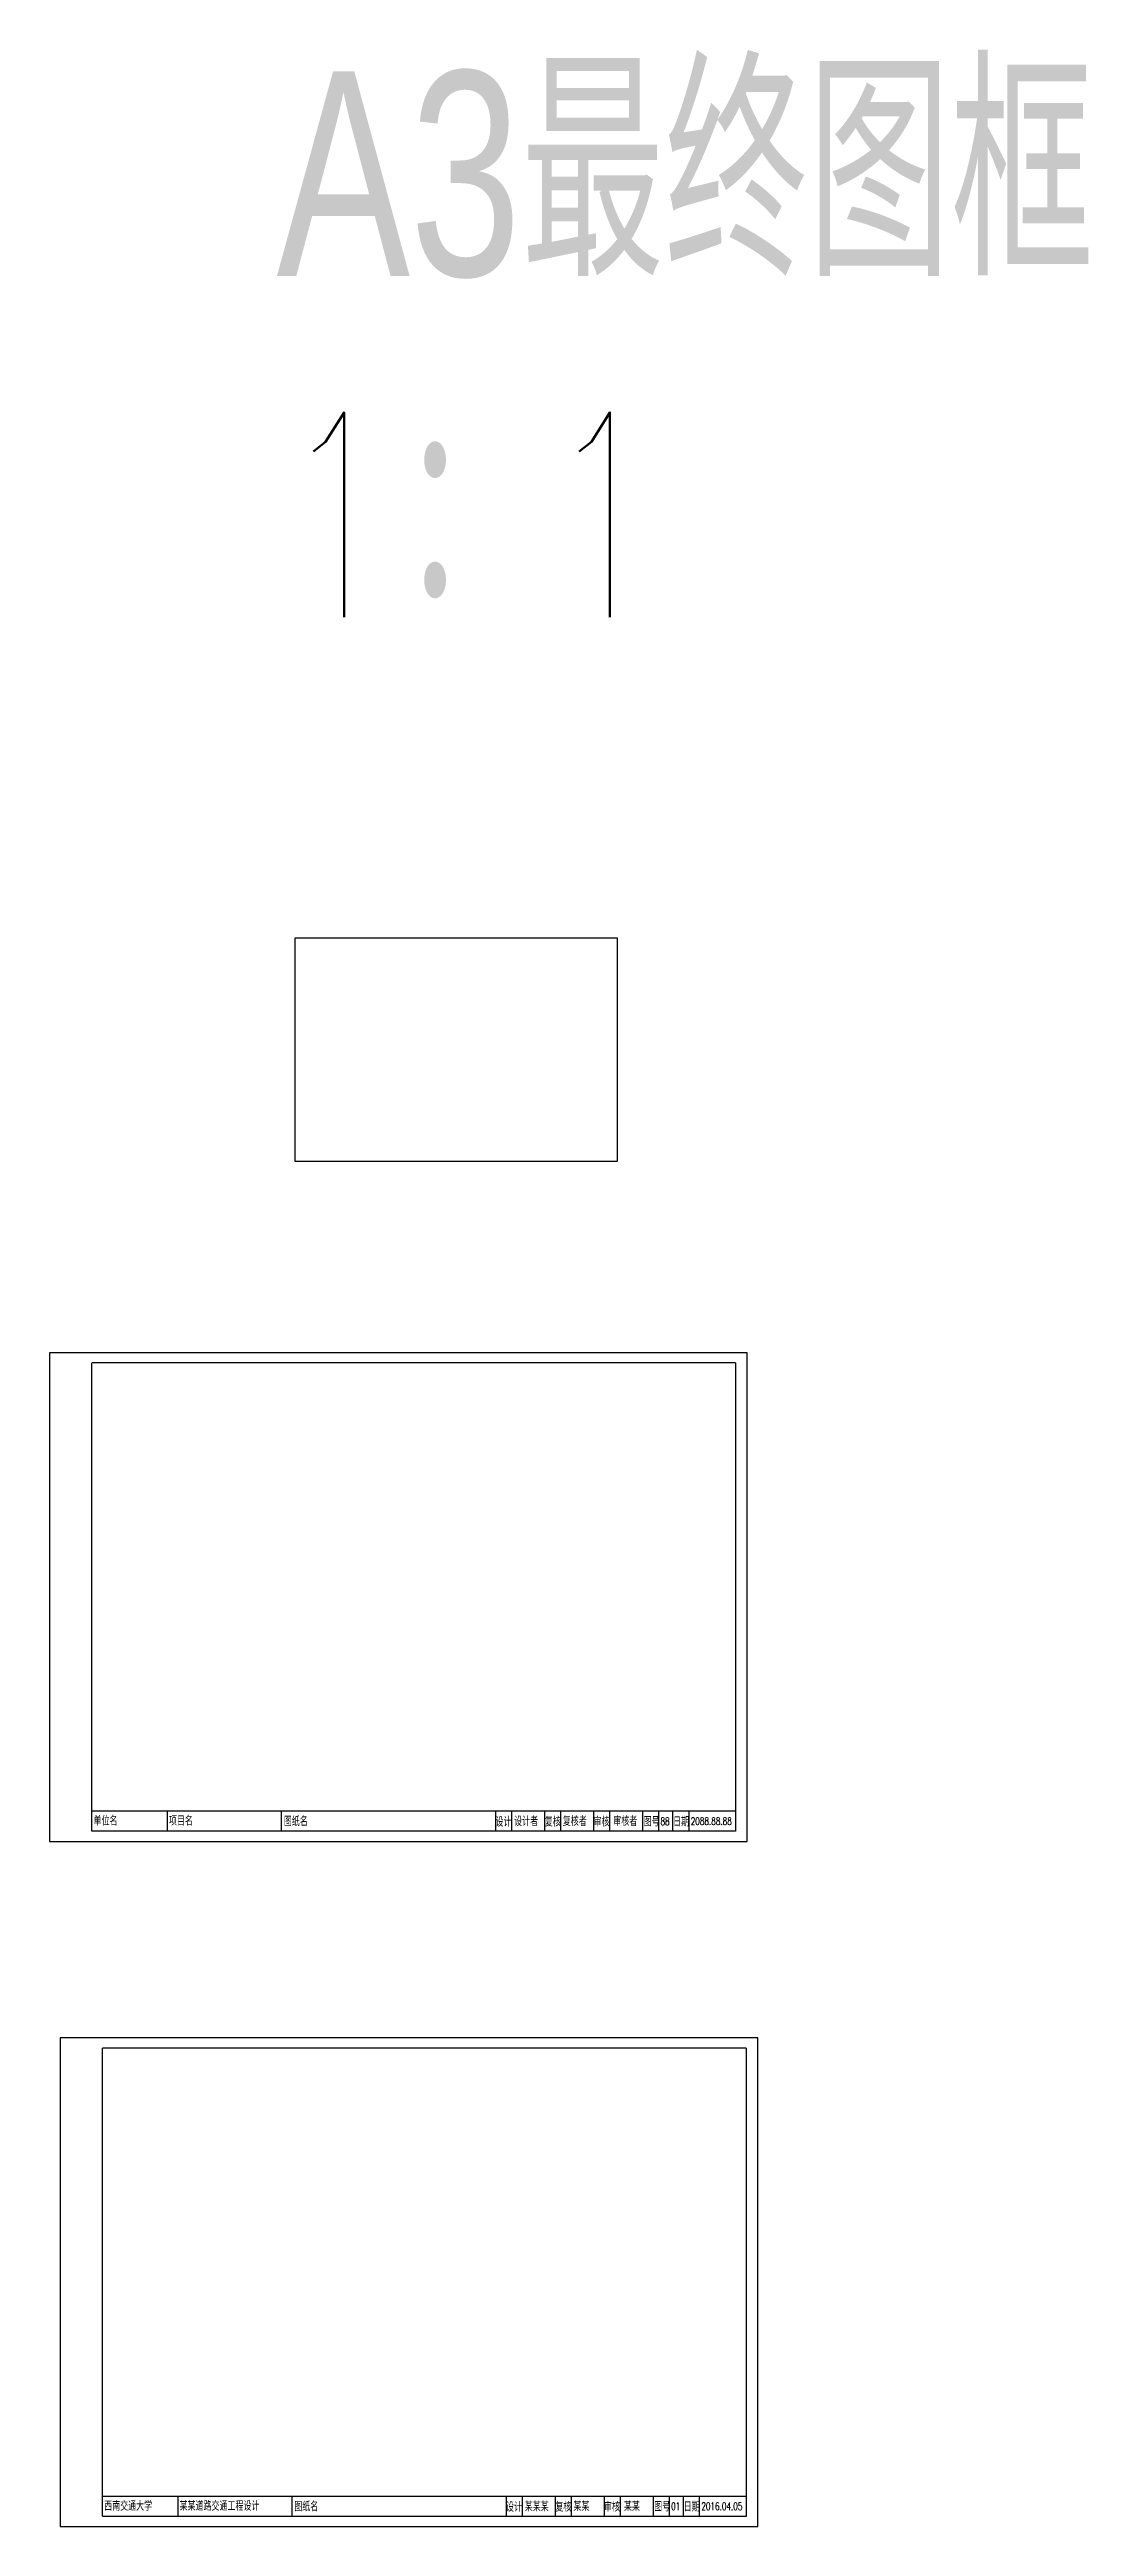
# Model space of a CAD drawing. Header units: millimetres. Extents: x 2757 to 6451, y -11196 to -9439.
# Drawn here: x 4444 to 5059, y -11079 to -9614 of the extents above; entities that cross this region are included whole.
import ezdxf
from ezdxf.enums import TextEntityAlignment as Align

# ---------------------------------------------------------------- set-up
doc = ezdxf.new("R2010")
doc.units = ezdxf.units.MM
doc.layers.add('@-图框', color=7, linetype='CONTINUOUS')
doc.layers.add('@-视口', color=7, linetype='CONTINUOUS')
doc.layers.add('PP-COM', color=7, linetype='CONTINUOUS', lineweight=0)
doc.styles.add('gpshz', font='txt.shx', dxfattribs={"width": 0.7, "bigfont": 'hztxt.shx'})
doc.styles.add('gpsxw', font='txt.shx', dxfattribs={"width": 0.7, "bigfont": 'hztxt.shx'})
doc.styles.add('szsjbg', font='txt.shx', dxfattribs={"width": 0.7, "bigfont": 'hztxt.shx'})

msp = doc.modelspace()

# ---------------------------------------------------------------- texts
at = {"layer": '@-图框', "style": 'szsjbg', "width": 0.7}
for s, p in [('设计', (4712.4, -10662.3)), ('复核', (4741.6, -10662.2)), ('审核', (4770.4, -10662.2)), ('图号', (4800, -10662.3)), ('日期', (4817.5, -10662.2))]:
    msp.add_text(s, height=5, dxfattribs=at).set_placement(p, align=Align.MIDDLE)
at = {"layer": '@-图框', "width": 0.7, "flags": 8}
for tag, p, s, height, style in [('单位名', (4469.8, -10664.8), '西南交通大学', 5, 'szsjbg'), ('项目名', (4514.4, -10664.8), '某某道路交通工程设计', 5, 'szsjbg'), ('图纸名', (4582.4, -10665.1), '图纸名', 5, 'szsjbg'), ('设计者', (4718.7, -10665.1), '某某某', 5, 'szsjbg'), ('复核者', (4747.5, -10665), '某某', 5, 'szsjbg'), ('审核者', (4777.4, -10665), '某某', 5, 'szsjbg'), ('88', (4805.3, -10664.6), '01', 4.5, 'gpsxw'), ('2088.88.88', (4823.2, -10664.5), '2016.04.05', 4.5, 'gpsxw')]:
    msp.add_attdef(tag, p, s, height=height, dxfattribs=dict(at, style=style))
at = {"layer": 'PP-COM', "insert": (4578.1, -9627.1), "char_height": 500, "width": 682.073, "attachment_point": 1, "style": 'gpshz'}
msp.add_mtext('{\\fArial|b0|i0|c0|p32;\\H0.2421x;A3\\Ftxt.shx,hztxt.shx|c134;最终图框 1：1\\H1.033x;}', dxfattribs=at)

# ---------------------------------------------------------------- blocks, each defined once
blk = doc.blocks.new('A$C45FE1011')
at = {"layer": '@-图框', "color": 7}
for p, q in [((413, 289), (0, 289)), ((0, 289), (0, 0)), ((406, 283), (25, 283)), ((406, 283), (406, 6)), ((413, 0), (413, 289)), ((264.1, 6), (264.1, 18)), ((273.6, 6), (273.6, 18)), ((273.6, 6), (273.6, 18)), ((293.1, 6), (293.1, 18)), ((302.6, 6), (302.6, 18)), ((302.6, 6), (302.6, 18)), ((322.1, 6), (322.1, 18)), ((331.6, 6), (331.6, 18)), ((331.6, 6), (331.6, 17.9)), ((351.2, 6), (351.2, 18)), ((360.6, 6), (360.6, 18)), ((369, 6), (369, 18)), ((378.4, 6), (378.4, 18)), ((0, 0), (413, 0)), ((406, 6), (25, 6))]:
    blk.add_line(p, q, dxfattribs=at)
at = {"layer": '@-图框', "color": 7, "linetype": 'ByBlock'}
blk.add_line((25, 18), (406, 18), dxfattribs=at)
at = {"layer": '@-图框'}
for p, q in [((69.6, 18), (69.6, 6)), ((137.1, 17.9), (137.1, 6))]:
    blk.add_line(p, q, dxfattribs=at)
at = {"layer": '@-图框', "color": 7, "const_width": 0.7}
blk.add_lwpolyline([(25, 6), (25, 283)], dxfattribs=at)
at = {"layer": '@-图框', "style": 'szsjbg', "width": 0.7}
for s, p in [('复核', (297.8, 12)), ('审核', (326.6, 12)), ('日期', (373.8, 12)), ('设计', (268.6, 11.9)), ('图号', (356.3, 12))]:
    blk.add_text(s, height=5, dxfattribs=at).set_placement(p, align=Align.MIDDLE)
at = {"layer": '@-图框', "width": 0.7, "flags": 8}
for tag, p, height, style in [('单位名', (26.1, 9.4), 5, 'szsjbg'), ('项目名', (70.7, 9.4), 5, 'szsjbg'), ('图纸名', (138.6, 9.1), 5, 'szsjbg'), ('设计者', (275, 9.1), 5, 'szsjbg'), ('复核者', (303.8, 9.2), 5, 'szsjbg'), ('审核者', (333.7, 9.2), 5, 'szsjbg'), ('88', (361.6, 9.7), 4.5, 'gpsxw'), ('2088.88.88', (379.5, 9.7), 4.5, 'gpsxw')]:
    blk.add_attdef(tag, p, '', height=height, dxfattribs=dict(at, style=style))

# ---------------------------------------------------------------- linework, layer by layer
at = {"layer": '@-图框', "color": 7}
for p, q in [((4856.7, -10385.2), (4443.7, -10385.2)), ((4443.7, -10385.2), (4443.7, -10674.2)), ((4856.7, -10674.2), (4856.7, -10385.2)), ((4849.7, -10391.2), (4468.7, -10391.2)), ((4849.7, -10391.2), (4849.7, -10668.2)), ((4707.9, -10668.2), (4707.9, -10656.2)), ((4717.3, -10668.2), (4717.3, -10656.2)), ((4717.3, -10668.2), (4717.3, -10656.2)), ((4736.8, -10668.2), (4736.8, -10656.2)), ((4746.3, -10668.2), (4746.3, -10656.2)), ((4746.3, -10668.2), (4746.3, -10656.2)), ((4765.8, -10668.2), (4765.8, -10656.2)), ((4775.3, -10668.2), (4775.3, -10656.2)), ((4775.3, -10668.2), (4775.3, -10656.3)), ((4794.9, -10668.2), (4794.9, -10656.2)), ((4804.4, -10668.2), (4804.4, -10656.2)), ((4812.7, -10668.2), (4812.7, -10656.2)), ((4822.2, -10668.2), (4822.2, -10656.2)), ((4443.7, -10674.2), (4856.7, -10674.2)), ((4849.7, -10668.2), (4468.7, -10668.2))]:
    msp.add_line(p, q, dxfattribs=at)
at = {"layer": '@-图框', "color": 7, "linetype": 'ByBlock'}
msp.add_line((4468.7, -10656.2), (4849.7, -10656.2), dxfattribs=at)
at = {"layer": '@-图框'}
for p, q in [((4513.3, -10656.2), (4513.3, -10668.2)), ((4580.9, -10656.3), (4580.9, -10668.2))]:
    msp.add_line(p, q, dxfattribs=at)
at = {"layer": '@-图框', "color": 7, "const_width": 0.7}
msp.add_lwpolyline([(4468.7, -10668.2), (4468.7, -10391.2)], dxfattribs=at)
at = {"layer": '@-视口'}
msp.add_lwpolyline([(4589.1, -10139.6), (4779.6, -10139.6), (4779.6, -10272.1), (4589.1, -10272.1)], close=True, dxfattribs=at)

# ---------------------------------------------------------------- block references
at = {"layer": '@-图框'}
msp.add_blockref('A$C45FE1011', (4450, -11079.5), dxfattribs=at).add_auto_attribs({'设计者': '某某某', '复核者': '某某', '审核者': '某某', '图纸名': '图纸名', '项目名': '某某道路交通工程设计', '单位名': '西南交通大学', '88': '01', '2088.88.88': '2016.04.05'})

msp.set_redraw_order([(e.dxf.handle, doc.entitydb.next_handle()) for e in msp.query("TEXT MTEXT ATTDEF DIMENSION ARC_DIMENSION")])  # texts and dimensions are drawn at this point

doc.saveas('drawing.dxf')
